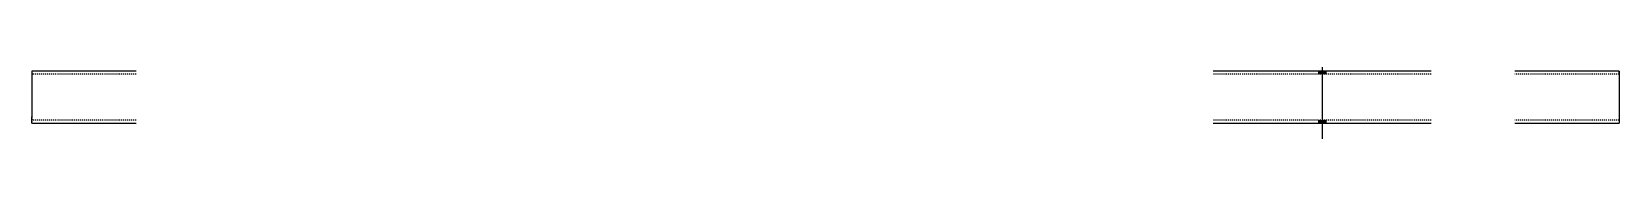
# Model space of a CAD drawing. Header units: millimetres. Extents: x 8 to 11991, y -5 to 186.
# Drawn here: x 8 to 3053, y -5 to 132 of the extents above; entities that cross this region are included whole.
import ezdxf

# ---------------------------------------------------------------- set-up
doc = ezdxf.new("R2010")
doc.units = ezdxf.units.MM
doc.linetypes.add('DXK_LINE_DOT2', pattern=[3.9198, 1.9599, -1.9599])
doc.layers.add('STÅL', color=7, linetype='Continuous')

msp = doc.modelspace()

# ---------------------------------------------------------------- hatches: boundary and pattern name
at = {"layer": 'STÅL', "linetype": 'Continuous'}
for points in [[(2489.5, 125), (2475.5, 125), (2475.5, 119), (2489.5, 119)], [(2489.5, 125), (2475.5, 125), (2475.5, 119), (2489.5, 119)], [(2489.5, 31), (2475.5, 31), (2475.5, 25), (2489.5, 25)], [(2489.5, 31), (2475.5, 31), (2475.5, 25), (2489.5, 25)]]:
    msp.add_hatch(color=3, dxfattribs=at).paths.add_polyline_path(points)

# ---------------------------------------------------------------- linework, layer by layer
at = {"layer": 'STÅL', "color": 2, "linetype": 'Continuous'}
for p, q in [((7.5, 125), (7.5, 113)), ((207.5, 125), (7.5, 125)), ((2691.5, 125), (2273.5, 125)), ((3052.5, 125), (2852.5, 125)), ((3052.5, 125), (3052.5, 124.1)), ((3052.5, 124.1), (3052.5, 113)), ((7.5, 113), (7.5, 37)), ((3052.5, 113), (3052.5, 37)), ((7.5, 25.9), (7.5, 37)), ((3052.5, 37), (3052.5, 25)), ((7.5, 25), (7.5, 25.9)), ((7.5, 25), (207.5, 25)), ((2273.5, 25), (2691.5, 25)), ((2852.5, 25), (3052.5, 25))]:
    msp.add_line(p, q, dxfattribs=at)
at = {"layer": 'STÅL', "color": 7, "linetype": 'DXK_LINE_DOT2'}
for p, q in [((7.5, 125), (7.5, 124.1)), ((7.5, 124.1), (7.5, 121.5)), ((3052.5, 121.5), (3052.5, 125)), ((207.5, 119), (7.5, 119)), ((2691.5, 119), (2273.5, 119)), ((3052.5, 119), (2852.5, 119)), ((7.5, 37), (7.5, 28.5)), ((207.5, 31), (7.5, 31)), ((2691.5, 31), (2273.5, 31)), ((3052.5, 31), (2852.5, 31))]:
    msp.add_line(p, q, dxfattribs=at)
at = {"layer": 'STÅL', "color": 3, "linetype": 'Continuous'}
for p, q in [((2475.5, 125), (2475.5, 119)), ((2475.5, 125), (2475.5, 119)), ((2482.5, 132.5), (2482.5, -5)), ((2482.5, 132.5), (2482.5, -5)), ((2489.5, 125), (2489.5, 119)), ((2489.5, 125), (2489.5, 119)), ((2475.5, 31), (2475.5, 25)), ((2475.5, 31), (2475.5, 25)), ((2489.5, 31), (2489.5, 25)), ((2489.5, 31), (2489.5, 25))]:
    msp.add_line(p, q, dxfattribs=at)

doc.saveas('drawing.dxf')
